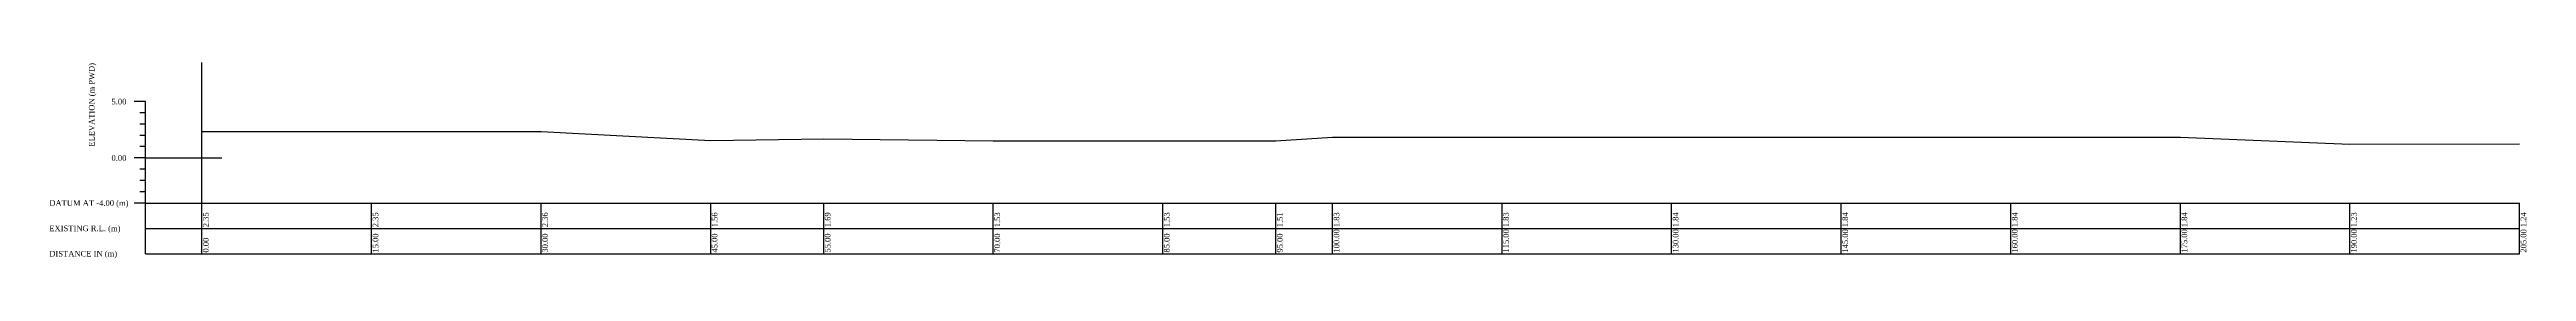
# Model space of a CAD drawing. Header units: metres. Extents: x -148477 to 168932, y -55673 to -2736.
# Drawn here: x -7425.4 to -7206.3, y -3290.1 to -3272.8 of the extents above; entities that cross this region are included whole.
import ezdxf

# ---------------------------------------------------------------- set-up
doc = ezdxf.new("R2010")
doc.units = ezdxf.units.M
doc.styles.add('liza', font='times.ttf', dxfattribs={"height": 2})

msp = doc.modelspace()

# ---------------------------------------------------------------- linework, layer by layer
at = {"color": 0, "linetype": 'Continuous', "lineweight": -3, "ltscale": 0.5}
for p, q in [((-7411.9068, -3285.2178), (-7411.9068, -3272.7628)), ((-7416.9068, -3276.2178), (-7417.9068, -3276.2178)), ((-7416.9068, -3277.2178), (-7417.4068, -3277.2178)), ((-7416.9068, -3289.7178), (-7416.9068, -3276.2178)), ((-7416.9068, -3278.2178), (-7417.4068, -3278.2178)), ((-7416.9068, -3279.2178), (-7417.4068, -3279.2178)), ((-7416.9068, -3281.2178), (-7417.9068, -3281.2178)), ((-7416.9068, -3280.2178), (-7417.4068, -3280.2178)), ((-7416.9068, -3281.2178), (-7410.1483, -3281.2178)), ((-7416.9068, -3282.2178), (-7417.4068, -3282.2178)), ((-7416.9068, -3283.2178), (-7417.4068, -3283.2178)), ((-7416.9068, -3285.2178), (-7417.9068, -3285.2178)), ((-7416.9068, -3284.2178), (-7417.4068, -3284.2178)), ((-7416.9068, -3285.2178), (-7206.9068, -3285.2178)), ((-7411.9068, -3289.7178), (-7411.9068, -3285.2178)), ((-7396.9068, -3289.7178), (-7396.9068, -3285.2178)), ((-7381.9068, -3289.7178), (-7381.9068, -3285.2178)), ((-7366.9068, -3289.7178), (-7366.9068, -3285.2178)), ((-7356.9068, -3289.7178), (-7356.9068, -3285.2178)), ((-7341.9068, -3289.7178), (-7341.9068, -3285.2178)), ((-7326.9068, -3289.7178), (-7326.9068, -3285.2178)), ((-7316.9068, -3289.7178), (-7316.9068, -3285.2178)), ((-7311.9068, -3289.7178), (-7311.9068, -3285.2178)), ((-7296.9068, -3289.7178), (-7296.9068, -3285.2178)), ((-7281.9068, -3289.7178), (-7281.9068, -3285.2178)), ((-7266.9068, -3289.7178), (-7266.9068, -3285.2178)), ((-7251.9068, -3289.7178), (-7251.9068, -3285.2178)), ((-7236.9068, -3289.7178), (-7236.9068, -3285.2178)), ((-7221.9068, -3289.7178), (-7221.9068, -3285.2178)), ((-7206.9068, -3289.7178), (-7206.9068, -3285.2178)), ((-7416.9068, -3287.4678), (-7206.9068, -3287.4678)), ((-7416.9068, -3289.7178), (-7206.9068, -3289.7178))]:
    msp.add_line(p, q, dxfattribs=at)
at = {"color": 1, "linetype": 'Continuous', "lineweight": -3, "ltscale": 0.5}
msp.add_lwpolyline([(-7411.9068, -3278.8678), (-7396.9068, -3278.8648), (-7381.9068, -3278.8628), (-7366.9068, -3279.6588), (-7356.9068, -3279.5288), (-7341.9068, -3279.6908), (-7326.9068, -3279.6878), (-7316.9068, -3279.7078), (-7311.9068, -3279.3878), (-7296.9068, -3279.3848), (-7281.9068, -3279.3828), (-7266.9068, -3279.3808), (-7251.9068, -3279.3778), (-7236.9068, -3279.3748), (-7221.9068, -3279.9858), (-7206.9068, -3279.9808)], dxfattribs=at)

# ---------------------------------------------------------------- texts
at = {"color": 0, "linetype": 'Continuous', "lineweight": -3, "ltscale": 0.5, "char_height": 0.5, "attachment_point": 1, "rotation": 90, "style": 'liza'}
for s, insert, width in [('ELEVATION (m PWD)', (-7421.9068, -3280.2178), 10), ('2.35', (-7411.8068, -3287.3678), 2.15), ('2.35', (-7396.8068, -3287.3678), 2.15), ('2.36', (-7381.8068, -3287.3678), 2.15), ('1.56', (-7366.8068, -3287.3678), 2.15), ('1.69', (-7356.8068, -3287.3678), 2.15), ('1.53', (-7341.8068, -3287.3678), 2.15), ('1.53', (-7326.8068, -3287.3678), 2.15), ('1.51', (-7316.8068, -3287.3678), 2.15), ('1.83', (-7311.8068, -3287.3678), 2.15), ('1.83', (-7296.8068, -3287.3678), 2.15), ('1.84', (-7281.8068, -3287.3678), 2.15), ('1.84', (-7266.8068, -3287.3678), 2.15), ('1.84', (-7251.8068, -3287.3678), 2.15), ('1.84', (-7236.8068, -3287.3678), 2.15), ('1.23', (-7221.8068, -3287.3678), 2.15), ('1.24', (-7206.8068, -3287.3678), 2.15), ('0.00', (-7411.8068, -3289.6178), 2.15), ('15.00', (-7396.8068, -3289.6178), 2.15), ('30.00', (-7381.8068, -3289.6178), 2.15), ('45.00', (-7366.8068, -3289.6178), 2.15), ('55.00', (-7356.8068, -3289.6178), 2.15), ('70.00', (-7341.8068, -3289.6178), 2.15), ('85.00', (-7326.8068, -3289.6178), 2.15), ('95.00', (-7316.8068, -3289.6178), 2.15), ('100.00', (-7311.8068, -3289.6178), 2.15), ('115.00', (-7296.8068, -3289.6178), 2.15), ('130.00', (-7281.8068, -3289.6178), 2.15), ('145.00', (-7266.8068, -3289.6178), 2.15), ('160.00', (-7251.8068, -3289.6178), 2.15), ('175.00', (-7236.8068, -3289.6178), 2.15), ('190.00', (-7221.8068, -3289.6178), 2.15), ('205.00', (-7206.8068, -3289.6178), 2.15)]:
    msp.add_mtext(s, dxfattribs=dict(at, insert=insert, width=width))
at = {"color": 0, "linetype": 'Continuous', "lineweight": -3, "ltscale": 0.5, "char_height": 0.5, "attachment_point": 1, "style": 'liza'}
for s, insert, width in [('5.00', (-7419.9068, -3275.9678), 2), ('0.00', (-7419.9068, -3280.9678), 2), ('DATUM AT -4.00 (m)', (-7425.4068, -3284.9678), 7.5), ('EXISTING R.L. (m)', (-7425.4068, -3287.2178), 7.5), ('DISTANCE IN (m)', (-7425.4068, -3289.4678), 7.5)]:
    msp.add_mtext(s, dxfattribs=dict(at, insert=insert, width=width))

doc.saveas('drawing.dxf')
